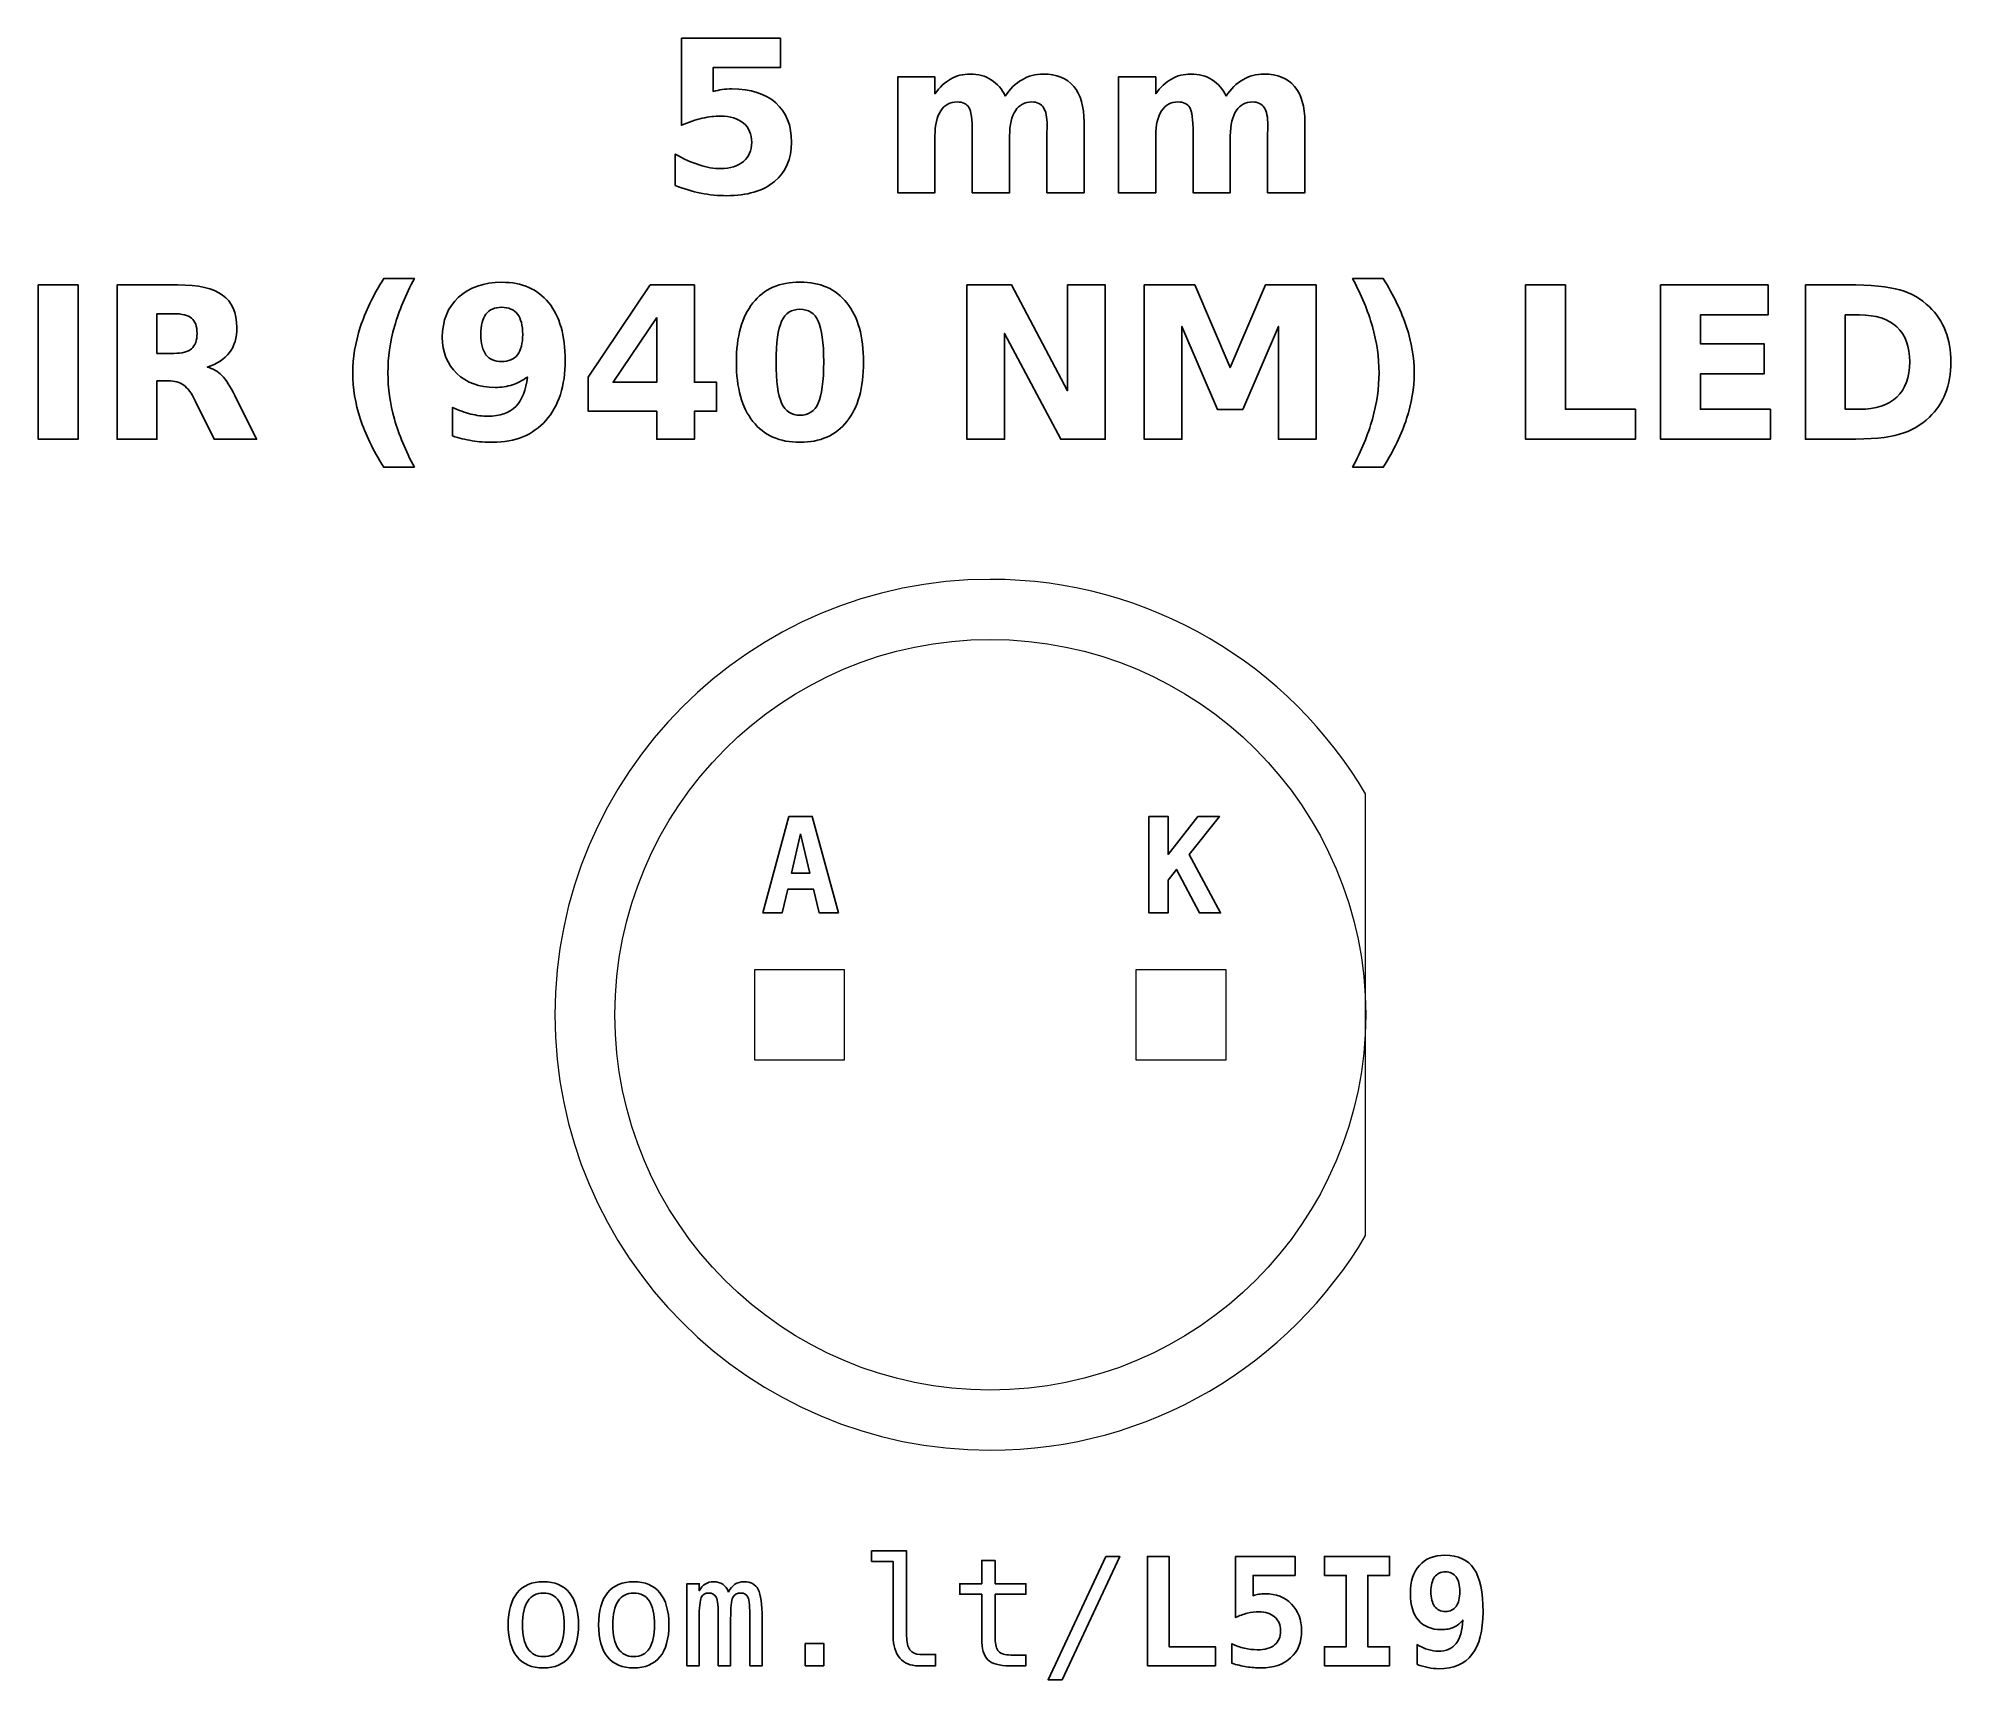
# Model space of a CAD drawing. Header units: centimetres. Extents: x -11.13 to -9.86, y -15.29 to -14.2.
import ezdxf

# ---------------------------------------------------------------- set-up
doc = ezdxf.new("R2010")
doc.units = ezdxf.units.CM
doc.header["$MEASUREMENT"] = 0
doc.layers.add('Layer 1', color=7, linetype='Continuous')

msp = doc.modelspace()

# ---------------------------------------------------------------- linework, layer by layer
at = {"layer": 'Layer 1', "color": 7, "lineweight": 20}
for points in [[(-10.657, -14.88), (-10.597, -14.88), (-10.597, -14.82), (-10.657, -14.82), (-10.657, -14.88)], [(-10.403, -14.88), (-10.343, -14.88), (-10.343, -14.82), (-10.403, -14.82), (-10.403, -14.88)]]:
    msp.add_lwpolyline(points, close=True, dxfattribs=at)
at = {"layer": 'Layer 1', "color": 250, "lineweight": 20}
msp.add_ellipse((-10.5, -14.85), major_axis=(0, 0.25), ratio=1, dxfattribs=at)
at = {"layer": 'Layer 1', "color": 250}
for points, knots in [([(-10.70573, -14.1996), (-10.70573, -14.1996), (-10.63979, -14.1996), (-10.63979, -14.1996), (-10.63979, -14.1996), (-10.63979, -14.1996), (-10.63979, -14.2191), (-10.63979, -14.2191), (-10.63979, -14.2191), (-10.63979, -14.2191), (-10.68459, -14.2191), (-10.68459, -14.2191), (-10.68459, -14.2191), (-10.68459, -14.2191), (-10.68459, -14.23502), (-10.68459, -14.23502), (-10.68459, -14.23502), (-10.68257, -14.23448), (-10.68054, -14.23406), (-10.6785, -14.23375), (-10.6785, -14.23375), (-10.67645, -14.23344), (-10.67431, -14.2333), (-10.67212, -14.2333), (-10.67212, -14.2333), (-10.65957, -14.2333), (-10.64981, -14.23643), (-10.64282, -14.24271), (-10.64282, -14.24271), (-10.63584, -14.24897), (-10.63236, -14.25771), (-10.63236, -14.26891), (-10.63236, -14.26891), (-10.63236, -14.28003), (-10.63617, -14.28874), (-10.64376, -14.29504), (-10.64376, -14.29504), (-10.65136, -14.30132), (-10.66192, -14.30447), (-10.67542, -14.30447), (-10.67542, -14.30447), (-10.68125, -14.30447), (-10.68704, -14.3039), (-10.69275, -14.30278), (-10.69275, -14.30278), (-10.69847, -14.30165), (-10.70416, -14.29995), (-10.7098, -14.29765), (-10.7098, -14.29765), (-10.7098, -14.29765), (-10.7098, -14.27676), (-10.7098, -14.27676), (-10.7098, -14.27676), (-10.7042, -14.27999), (-10.69889, -14.28239), (-10.69386, -14.28398), (-10.69386, -14.28398), (-10.68882, -14.28561), (-10.68407, -14.28641), (-10.67963, -14.28641), (-10.67963, -14.28641), (-10.67318, -14.28641), (-10.66813, -14.28483), (-10.66443, -14.28168), (-10.66443, -14.28168), (-10.66074, -14.27855), (-10.65888, -14.2743), (-10.65888, -14.26891), (-10.65888, -14.26891), (-10.65888, -14.2635), (-10.66074, -14.25924), (-10.66443, -14.25612), (-10.66443, -14.25612), (-10.66813, -14.25299), (-10.67318, -14.25144), (-10.67963, -14.25144), (-10.67963, -14.25144), (-10.68344, -14.25144), (-10.68751, -14.25193), (-10.69181, -14.25292), (-10.69181, -14.25292), (-10.69614, -14.2539), (-10.70077, -14.25543), (-10.70573, -14.2575), (-10.70573, -14.2575), (-10.70573, -14.2575), (-10.70573, -14.1996), (-10.70573, -14.1996)], [0, 0, 0, 0, 0.0454545, 0.0454545, 0.0454545, 0.0454545, 0.0909091, 0.0909091, 0.0909091, 0.0909091, 0.1363636, 0.1363636, 0.1363636, 0.1363636, 0.1818182, 0.1818182, 0.1818182, 0.1818182, 0.2272727, 0.2272727, 0.2272727, 0.2272727, 0.2727273, 0.2727273, 0.2727273, 0.2727273, 0.3181818, 0.3181818, 0.3181818, 0.3181818, 0.3636364, 0.3636364, 0.3636364, 0.3636364, 0.4090909, 0.4090909, 0.4090909, 0.4090909, 0.4545455, 0.4545455, 0.4545455, 0.4545455, 0.5, 0.5, 0.5, 0.5, 0.5454545, 0.5454545, 0.5454545, 0.5454545, 0.5909091, 0.5909091, 0.5909091, 0.5909091, 0.6363636, 0.6363636, 0.6363636, 0.6363636, 0.6818182, 0.6818182, 0.6818182, 0.6818182, 0.7272727, 0.7272727, 0.7272727, 0.7272727, 0.7727273, 0.7727273, 0.7727273, 0.7727273, 0.8181818, 0.8181818, 0.8181818, 0.8181818, 0.8636364, 0.8636364, 0.8636364, 0.8636364, 0.9090909, 0.9090909, 0.9090909, 0.9090909, 0.9545455, 0.9545455, 0.9545455, 0.9545455, 1, 1, 1, 1]), ([(-10.49, -14.23812), (-10.48687, -14.23335), (-10.48318, -14.2297), (-10.47887, -14.22721), (-10.47887, -14.22721), (-10.47457, -14.22469), (-10.46987, -14.22345), (-10.46472, -14.22345), (-10.46472, -14.22345), (-10.45585, -14.22345), (-10.4491, -14.22618), (-10.44447, -14.23166), (-10.44447, -14.23166), (-10.43983, -14.23711), (-10.4375, -14.24506), (-10.4375, -14.25548), (-10.4375, -14.25548), (-10.4375, -14.25548), (-10.4375, -14.30247), (-10.4375, -14.30247), (-10.4375, -14.30247), (-10.4375, -14.30247), (-10.46232, -14.30247), (-10.46232, -14.30247), (-10.46232, -14.30247), (-10.46232, -14.30247), (-10.46232, -14.26223), (-10.46232, -14.26223), (-10.46232, -14.26223), (-10.46227, -14.26164), (-10.46225, -14.26103), (-10.46222, -14.26037), (-10.46222, -14.26037), (-10.4622, -14.25974), (-10.46218, -14.25882), (-10.46218, -14.25762), (-10.46218, -14.25762), (-10.46218, -14.25216), (-10.46297, -14.24819), (-10.4646, -14.24574), (-10.4646, -14.24574), (-10.4662, -14.24327), (-10.46878, -14.24205), (-10.47236, -14.24205), (-10.47236, -14.24205), (-10.47706, -14.24205), (-10.48066, -14.24398), (-10.48322, -14.24784), (-10.48322, -14.24784), (-10.48576, -14.25169), (-10.48708, -14.25727), (-10.48718, -14.26458), (-10.48718, -14.26458), (-10.48718, -14.26458), (-10.48718, -14.30247), (-10.48718, -14.30247), (-10.48718, -14.30247), (-10.48718, -14.30247), (-10.51199, -14.30247), (-10.51199, -14.30247), (-10.51199, -14.30247), (-10.51199, -14.30247), (-10.51199, -14.26223), (-10.51199, -14.26223), (-10.51199, -14.26223), (-10.51199, -14.25369), (-10.51272, -14.24819), (-10.5142, -14.24574), (-10.5142, -14.24574), (-10.51566, -14.24327), (-10.51827, -14.24205), (-10.52203, -14.24205), (-10.52203, -14.24205), (-10.52678, -14.24205), (-10.53043, -14.244), (-10.53299, -14.24788), (-10.53299, -14.24788), (-10.53555, -14.25176), (-10.53685, -14.25729), (-10.53685, -14.26451), (-10.53685, -14.26451), (-10.53685, -14.26451), (-10.53685, -14.30247), (-10.53685, -14.30247), (-10.53685, -14.30247), (-10.53685, -14.30247), (-10.56166, -14.30247), (-10.56166, -14.30247), (-10.56166, -14.30247), (-10.56166, -14.30247), (-10.56166, -14.22531), (-10.56166, -14.22531), (-10.56166, -14.22531), (-10.56166, -14.22531), (-10.53685, -14.22531), (-10.53685, -14.22531), (-10.53685, -14.22531), (-10.53685, -14.22531), (-10.53685, -14.23662), (-10.53685, -14.23662), (-10.53685, -14.23662), (-10.53381, -14.23224), (-10.53033, -14.22898), (-10.5264, -14.22676), (-10.5264, -14.22676), (-10.52248, -14.22455), (-10.51815, -14.22345), (-10.51342, -14.22345), (-10.51342, -14.22345), (-10.50811, -14.22345), (-10.50338, -14.22474), (-10.49931, -14.22731), (-10.49931, -14.22731), (-10.49522, -14.22989), (-10.49211, -14.23349), (-10.49, -14.23812)], [0, 0, 0, 0, 0.0344828, 0.0344828, 0.0344828, 0.0344828, 0.0689655, 0.0689655, 0.0689655, 0.0689655, 0.1034483, 0.1034483, 0.1034483, 0.1034483, 0.137931, 0.137931, 0.137931, 0.137931, 0.1724138, 0.1724138, 0.1724138, 0.1724138, 0.2068966, 0.2068966, 0.2068966, 0.2068966, 0.2413793, 0.2413793, 0.2413793, 0.2413793, 0.2758621, 0.2758621, 0.2758621, 0.2758621, 0.3103448, 0.3103448, 0.3103448, 0.3103448, 0.3448276, 0.3448276, 0.3448276, 0.3448276, 0.3793103, 0.3793103, 0.3793103, 0.3793103, 0.4137931, 0.4137931, 0.4137931, 0.4137931, 0.4482759, 0.4482759, 0.4482759, 0.4482759, 0.4827586, 0.4827586, 0.4827586, 0.4827586, 0.5172414, 0.5172414, 0.5172414, 0.5172414, 0.5517241, 0.5517241, 0.5517241, 0.5517241, 0.5862069, 0.5862069, 0.5862069, 0.5862069, 0.6206897, 0.6206897, 0.6206897, 0.6206897, 0.6551724, 0.6551724, 0.6551724, 0.6551724, 0.6896552, 0.6896552, 0.6896552, 0.6896552, 0.7241379, 0.7241379, 0.7241379, 0.7241379, 0.7586207, 0.7586207, 0.7586207, 0.7586207, 0.7931034, 0.7931034, 0.7931034, 0.7931034, 0.8275862, 0.8275862, 0.8275862, 0.8275862, 0.862069, 0.862069, 0.862069, 0.862069, 0.8965517, 0.8965517, 0.8965517, 0.8965517, 0.9310345, 0.9310345, 0.9310345, 0.9310345, 0.9655172, 0.9655172, 0.9655172, 0.9655172, 1, 1, 1, 1]), ([(-10.34296, -14.23812), (-10.33983, -14.23335), (-10.33614, -14.2297), (-10.33183, -14.22721), (-10.33183, -14.22721), (-10.32753, -14.22469), (-10.32283, -14.22345), (-10.31768, -14.22345), (-10.31768, -14.22345), (-10.30881, -14.22345), (-10.30206, -14.22618), (-10.29743, -14.23166), (-10.29743, -14.23166), (-10.29279, -14.23711), (-10.29046, -14.24506), (-10.29046, -14.25548), (-10.29046, -14.25548), (-10.29046, -14.25548), (-10.29046, -14.30247), (-10.29046, -14.30247), (-10.29046, -14.30247), (-10.29046, -14.30247), (-10.31528, -14.30247), (-10.31528, -14.30247), (-10.31528, -14.30247), (-10.31528, -14.30247), (-10.31528, -14.26223), (-10.31528, -14.26223), (-10.31528, -14.26223), (-10.31523, -14.26164), (-10.31521, -14.26103), (-10.31518, -14.26037), (-10.31518, -14.26037), (-10.31516, -14.25974), (-10.31514, -14.25882), (-10.31514, -14.25762), (-10.31514, -14.25762), (-10.31514, -14.25216), (-10.31593, -14.24819), (-10.31756, -14.24574), (-10.31756, -14.24574), (-10.31916, -14.24327), (-10.32174, -14.24205), (-10.32532, -14.24205), (-10.32532, -14.24205), (-10.33002, -14.24205), (-10.33362, -14.24398), (-10.33618, -14.24784), (-10.33618, -14.24784), (-10.33872, -14.25169), (-10.34004, -14.25727), (-10.34014, -14.26458), (-10.34014, -14.26458), (-10.34014, -14.26458), (-10.34014, -14.30247), (-10.34014, -14.30247), (-10.34014, -14.30247), (-10.34014, -14.30247), (-10.36495, -14.30247), (-10.36495, -14.30247), (-10.36495, -14.30247), (-10.36495, -14.30247), (-10.36495, -14.26223), (-10.36495, -14.26223), (-10.36495, -14.26223), (-10.36495, -14.25369), (-10.36568, -14.24819), (-10.36716, -14.24574), (-10.36716, -14.24574), (-10.36862, -14.24327), (-10.37123, -14.24205), (-10.37499, -14.24205), (-10.37499, -14.24205), (-10.37974, -14.24205), (-10.38339, -14.244), (-10.38595, -14.24788), (-10.38595, -14.24788), (-10.38851, -14.25176), (-10.38981, -14.25729), (-10.38981, -14.26451), (-10.38981, -14.26451), (-10.38981, -14.26451), (-10.38981, -14.30247), (-10.38981, -14.30247), (-10.38981, -14.30247), (-10.38981, -14.30247), (-10.41462, -14.30247), (-10.41462, -14.30247), (-10.41462, -14.30247), (-10.41462, -14.30247), (-10.41462, -14.22531), (-10.41462, -14.22531), (-10.41462, -14.22531), (-10.41462, -14.22531), (-10.38981, -14.22531), (-10.38981, -14.22531), (-10.38981, -14.22531), (-10.38981, -14.22531), (-10.38981, -14.23662), (-10.38981, -14.23662), (-10.38981, -14.23662), (-10.38677, -14.23224), (-10.38329, -14.22898), (-10.37936, -14.22676), (-10.37936, -14.22676), (-10.37544, -14.22455), (-10.37111, -14.22345), (-10.36638, -14.22345), (-10.36638, -14.22345), (-10.36107, -14.22345), (-10.35634, -14.22474), (-10.35227, -14.22731), (-10.35227, -14.22731), (-10.34818, -14.22989), (-10.34507, -14.23349), (-10.34296, -14.23812)], [0, 0, 0, 0, 0.0344828, 0.0344828, 0.0344828, 0.0344828, 0.0689655, 0.0689655, 0.0689655, 0.0689655, 0.1034483, 0.1034483, 0.1034483, 0.1034483, 0.137931, 0.137931, 0.137931, 0.137931, 0.1724138, 0.1724138, 0.1724138, 0.1724138, 0.2068966, 0.2068966, 0.2068966, 0.2068966, 0.2413793, 0.2413793, 0.2413793, 0.2413793, 0.2758621, 0.2758621, 0.2758621, 0.2758621, 0.3103448, 0.3103448, 0.3103448, 0.3103448, 0.3448276, 0.3448276, 0.3448276, 0.3448276, 0.3793103, 0.3793103, 0.3793103, 0.3793103, 0.4137931, 0.4137931, 0.4137931, 0.4137931, 0.4482759, 0.4482759, 0.4482759, 0.4482759, 0.4827586, 0.4827586, 0.4827586, 0.4827586, 0.5172414, 0.5172414, 0.5172414, 0.5172414, 0.5517241, 0.5517241, 0.5517241, 0.5517241, 0.5862069, 0.5862069, 0.5862069, 0.5862069, 0.6206897, 0.6206897, 0.6206897, 0.6206897, 0.6551724, 0.6551724, 0.6551724, 0.6551724, 0.6896552, 0.6896552, 0.6896552, 0.6896552, 0.7241379, 0.7241379, 0.7241379, 0.7241379, 0.7586207, 0.7586207, 0.7586207, 0.7586207, 0.7931034, 0.7931034, 0.7931034, 0.7931034, 0.8275862, 0.8275862, 0.8275862, 0.8275862, 0.862069, 0.862069, 0.862069, 0.862069, 0.8965517, 0.8965517, 0.8965517, 0.8965517, 0.9310345, 0.9310345, 0.9310345, 0.9310345, 0.9655172, 0.9655172, 0.9655172, 0.9655172, 1, 1, 1, 1]), ([(-11.13405, -14.36385), (-11.13405, -14.36385), (-11.10752, -14.36385), (-11.10752, -14.36385), (-11.10752, -14.36385), (-11.10752, -14.36385), (-11.10752, -14.46672), (-11.10752, -14.46672), (-11.10752, -14.46672), (-11.10752, -14.46672), (-11.13405, -14.46672), (-11.13405, -14.46672), (-11.13405, -14.46672), (-11.13405, -14.46672), (-11.13405, -14.36385), (-11.13405, -14.36385)], [0, 0, 0, 0, 0.25, 0.25, 0.25, 0.25, 0.5, 0.5, 0.5, 0.5, 0.75, 0.75, 0.75, 0.75, 1, 1, 1, 1]), ([(-11.05503, -14.4278), (-11.05503, -14.4278), (-11.05503, -14.46672), (-11.05503, -14.46672), (-11.05503, -14.46672), (-11.05503, -14.46672), (-11.08156, -14.46672), (-11.08156, -14.46672), (-11.08156, -14.46672), (-11.08156, -14.46672), (-11.08156, -14.36385), (-11.08156, -14.36385), (-11.08156, -14.36385), (-11.08156, -14.36385), (-11.04104, -14.36385), (-11.04104, -14.36385), (-11.04104, -14.36385), (-11.02749, -14.36385), (-11.01754, -14.36613), (-11.01124, -14.37067), (-11.01124, -14.37067), (-11.00492, -14.37521), (-11.00176, -14.38241), (-11.00176, -14.39224), (-11.00176, -14.39224), (-11.00176, -14.39903), (-11.00341, -14.40463), (-11.00668, -14.40898), (-11.00668, -14.40898), (-11.00997, -14.41336), (-11.01493, -14.41658), (-11.02154, -14.41863), (-11.02154, -14.41863), (-11.01792, -14.41947), (-11.01465, -14.42133), (-11.01178, -14.42425), (-11.01178, -14.42425), (-11.00891, -14.42716), (-11.00602, -14.43158), (-11.00308, -14.43751), (-11.00308, -14.43751), (-11.00308, -14.43751), (-10.98866, -14.46672), (-10.98866, -14.46672), (-10.98866, -14.46672), (-10.98866, -14.46672), (-11.01693, -14.46672), (-11.01693, -14.46672), (-11.01693, -14.46672), (-11.01693, -14.46672), (-11.02947, -14.44116), (-11.02947, -14.44116), (-11.02947, -14.44116), (-11.03198, -14.43603), (-11.03455, -14.4325), (-11.03716, -14.43062), (-11.03716, -14.43062), (-11.03975, -14.42874), (-11.0432, -14.4278), (-11.04753, -14.4278), (-11.04753, -14.4278), (-11.04753, -14.4278), (-11.05503, -14.4278), (-11.05503, -14.4278)], [0, 0, 0, 0, 0.0625, 0.0625, 0.0625, 0.0625, 0.125, 0.125, 0.125, 0.125, 0.1875, 0.1875, 0.1875, 0.1875, 0.25, 0.25, 0.25, 0.25, 0.3125, 0.3125, 0.3125, 0.3125, 0.375, 0.375, 0.375, 0.375, 0.4375, 0.4375, 0.4375, 0.4375, 0.5, 0.5, 0.5, 0.5, 0.5625, 0.5625, 0.5625, 0.5625, 0.625, 0.625, 0.625, 0.625, 0.6875, 0.6875, 0.6875, 0.6875, 0.75, 0.75, 0.75, 0.75, 0.8125, 0.8125, 0.8125, 0.8125, 0.875, 0.875, 0.875, 0.875, 0.9375, 0.9375, 0.9375, 0.9375, 1, 1, 1, 1]), ([(-10.88354, -14.48532), (-10.88354, -14.48532), (-10.904, -14.48532), (-10.904, -14.48532), (-10.904, -14.48532), (-10.91103, -14.47399), (-10.91623, -14.46319), (-10.91957, -14.45296), (-10.91957, -14.45296), (-10.92293, -14.44275), (-10.9246, -14.43262), (-10.9246, -14.42255), (-10.9246, -14.42255), (-10.9246, -14.41249), (-10.92291, -14.4023), (-10.91955, -14.392), (-10.91955, -14.392), (-10.91616, -14.38168), (-10.91099, -14.37091), (-10.904, -14.35964), (-10.904, -14.35964), (-10.904, -14.35964), (-10.88354, -14.35964), (-10.88354, -14.35964), (-10.88354, -14.35964), (-10.88942, -14.37053), (-10.89382, -14.38118), (-10.89676, -14.39158), (-10.89676, -14.39158), (-10.8997, -14.40197), (-10.90118, -14.41225), (-10.90118, -14.42241), (-10.90118, -14.42241), (-10.90118, -14.43257), (-10.89972, -14.44285), (-10.89681, -14.45329), (-10.89681, -14.45329), (-10.89389, -14.46371), (-10.88947, -14.47439), (-10.88354, -14.48532)], [0, 0, 0, 0, 0.1, 0.1, 0.1, 0.1, 0.2, 0.2, 0.2, 0.2, 0.3, 0.3, 0.3, 0.3, 0.4, 0.4, 0.4, 0.4, 0.5, 0.5, 0.5, 0.5, 0.6, 0.6, 0.6, 0.6, 0.7, 0.7, 0.7, 0.7, 0.8, 0.8, 0.8, 0.8, 0.9, 0.9, 0.9, 0.9, 1, 1, 1, 1]), ([(-10.85812, -14.46446), (-10.85812, -14.46446), (-10.85812, -14.44544), (-10.85812, -14.44544), (-10.85812, -14.44544), (-10.85388, -14.44741), (-10.84984, -14.44889), (-10.84598, -14.44988), (-10.84598, -14.44988), (-10.84212, -14.45087), (-10.83831, -14.45136), (-10.83455, -14.45136), (-10.83455, -14.45136), (-10.82665, -14.45136), (-10.82051, -14.44918), (-10.81609, -14.44478), (-10.81609, -14.44478), (-10.81169, -14.4404), (-10.80908, -14.43389), (-10.8083, -14.42526), (-10.8083, -14.42526), (-10.81143, -14.42756), (-10.81475, -14.42928), (-10.8183, -14.43043), (-10.8183, -14.43043), (-10.82183, -14.43158), (-10.82566, -14.43215), (-10.8298, -14.43215), (-10.8298, -14.43215), (-10.84031, -14.43215), (-10.8488, -14.42909), (-10.85525, -14.42295), (-10.85525, -14.42295), (-10.86171, -14.41681), (-10.86494, -14.40875), (-10.86494, -14.39873), (-10.86494, -14.39873), (-10.86494, -14.38765), (-10.86134, -14.37878), (-10.85416, -14.37213), (-10.85416, -14.37213), (-10.84697, -14.36547), (-10.83733, -14.36213), (-10.82526, -14.36213), (-10.82526, -14.36213), (-10.81183, -14.36213), (-10.80146, -14.36665), (-10.79412, -14.3757), (-10.79412, -14.3757), (-10.78676, -14.38476), (-10.78309, -14.39755), (-10.78309, -14.41409), (-10.78309, -14.41409), (-10.78309, -14.43107), (-10.7874, -14.44442), (-10.79598, -14.45414), (-10.79598, -14.45414), (-10.80456, -14.46385), (-10.81635, -14.46872), (-10.8313, -14.46872), (-10.8313, -14.46872), (-10.83615, -14.46872), (-10.84076, -14.46837), (-10.84516, -14.46766), (-10.84516, -14.46766), (-10.84958, -14.46696), (-10.85388, -14.46587), (-10.85812, -14.46446)], [0, 0, 0, 0, 0.0588235, 0.0588235, 0.0588235, 0.0588235, 0.1176471, 0.1176471, 0.1176471, 0.1176471, 0.1764706, 0.1764706, 0.1764706, 0.1764706, 0.2352941, 0.2352941, 0.2352941, 0.2352941, 0.2941176, 0.2941176, 0.2941176, 0.2941176, 0.3529412, 0.3529412, 0.3529412, 0.3529412, 0.4117647, 0.4117647, 0.4117647, 0.4117647, 0.4705882, 0.4705882, 0.4705882, 0.4705882, 0.5294118, 0.5294118, 0.5294118, 0.5294118, 0.5882353, 0.5882353, 0.5882353, 0.5882353, 0.6470588, 0.6470588, 0.6470588, 0.6470588, 0.7058824, 0.7058824, 0.7058824, 0.7058824, 0.7647059, 0.7647059, 0.7647059, 0.7647059, 0.8235294, 0.8235294, 0.8235294, 0.8235294, 0.8823529, 0.8823529, 0.8823529, 0.8823529, 0.9411765, 0.9411765, 0.9411765, 0.9411765, 1, 1, 1, 1]), ([(-10.72651, -14.36385), (-10.72651, -14.36385), (-10.69701, -14.36385), (-10.69701, -14.36385), (-10.69701, -14.36385), (-10.69701, -14.36385), (-10.69701, -14.42876), (-10.69701, -14.42876), (-10.69701, -14.42876), (-10.69701, -14.42876), (-10.68234, -14.42876), (-10.68234, -14.42876), (-10.68234, -14.42876), (-10.68234, -14.42876), (-10.68234, -14.44798), (-10.68234, -14.44798), (-10.68234, -14.44798), (-10.68234, -14.44798), (-10.69701, -14.44798), (-10.69701, -14.44798), (-10.69701, -14.44798), (-10.69701, -14.44798), (-10.69701, -14.46672), (-10.69701, -14.46672), (-10.69701, -14.46672), (-10.69701, -14.46672), (-10.72208, -14.46672), (-10.72208, -14.46672), (-10.72208, -14.46672), (-10.72208, -14.46672), (-10.72208, -14.44798), (-10.72208, -14.44798), (-10.72208, -14.44798), (-10.72208, -14.44798), (-10.76771, -14.44798), (-10.76771, -14.44798), (-10.76771, -14.44798), (-10.76771, -14.44798), (-10.76771, -14.42523), (-10.76771, -14.42523), (-10.76771, -14.42523), (-10.76771, -14.42523), (-10.72651, -14.36385), (-10.72651, -14.36385)], [0, 0, 0, 0, 0.0909091, 0.0909091, 0.0909091, 0.0909091, 0.1818182, 0.1818182, 0.1818182, 0.1818182, 0.2727273, 0.2727273, 0.2727273, 0.2727273, 0.3636364, 0.3636364, 0.3636364, 0.3636364, 0.4545455, 0.4545455, 0.4545455, 0.4545455, 0.5454545, 0.5454545, 0.5454545, 0.5454545, 0.6363636, 0.6363636, 0.6363636, 0.6363636, 0.7272727, 0.7272727, 0.7272727, 0.7272727, 0.8181818, 0.8181818, 0.8181818, 0.8181818, 0.9090909, 0.9090909, 0.9090909, 0.9090909, 1, 1, 1, 1]), ([(-10.58443, -14.41538), (-10.58443, -14.43243), (-10.5881, -14.44558), (-10.59546, -14.45484), (-10.59546, -14.45484), (-10.6028, -14.46409), (-10.61324, -14.46872), (-10.62674, -14.46872), (-10.62674, -14.46872), (-10.64029, -14.46872), (-10.65075, -14.46409), (-10.65809, -14.45484), (-10.65809, -14.45484), (-10.66545, -14.44558), (-10.66912, -14.43243), (-10.66912, -14.41538), (-10.66912, -14.41538), (-10.66912, -14.39831), (-10.66545, -14.38513), (-10.65809, -14.37587), (-10.65809, -14.37587), (-10.65075, -14.36663), (-10.64029, -14.36199), (-10.62674, -14.36199), (-10.62674, -14.36199), (-10.61324, -14.36199), (-10.6028, -14.36663), (-10.59546, -14.37587), (-10.59546, -14.37587), (-10.5881, -14.38513), (-10.58443, -14.39831), (-10.58443, -14.41538)], [0, 0, 0, 0, 0.125, 0.125, 0.125, 0.125, 0.25, 0.25, 0.25, 0.25, 0.375, 0.375, 0.375, 0.375, 0.5, 0.5, 0.5, 0.5, 0.625, 0.625, 0.625, 0.625, 0.75, 0.75, 0.75, 0.75, 0.875, 0.875, 0.875, 0.875, 1, 1, 1, 1]), ([(-10.51559, -14.36385), (-10.51559, -14.36385), (-10.48596, -14.36385), (-10.48596, -14.36385), (-10.48596, -14.36385), (-10.48596, -14.36385), (-10.44854, -14.43441), (-10.44854, -14.43441), (-10.44854, -14.43441), (-10.44854, -14.43441), (-10.44854, -14.36385), (-10.44854, -14.36385), (-10.44854, -14.36385), (-10.44854, -14.36385), (-10.4234, -14.36385), (-10.4234, -14.36385), (-10.4234, -14.36385), (-10.4234, -14.36385), (-10.4234, -14.46672), (-10.4234, -14.46672), (-10.4234, -14.46672), (-10.4234, -14.46672), (-10.45303, -14.46672), (-10.45303, -14.46672), (-10.45303, -14.46672), (-10.45303, -14.46672), (-10.49045, -14.39616), (-10.49045, -14.39616), (-10.49045, -14.39616), (-10.49045, -14.39616), (-10.49045, -14.46672), (-10.49045, -14.46672), (-10.49045, -14.46672), (-10.49045, -14.46672), (-10.51559, -14.46672), (-10.51559, -14.46672), (-10.51559, -14.46672), (-10.51559, -14.46672), (-10.51559, -14.36385), (-10.51559, -14.36385)], [0, 0, 0, 0, 0.1, 0.1, 0.1, 0.1, 0.2, 0.2, 0.2, 0.2, 0.3, 0.3, 0.3, 0.3, 0.4, 0.4, 0.4, 0.4, 0.5, 0.5, 0.5, 0.5, 0.6, 0.6, 0.6, 0.6, 0.7, 0.7, 0.7, 0.7, 0.8, 0.8, 0.8, 0.8, 0.9, 0.9, 0.9, 0.9, 1, 1, 1, 1]), ([(-10.3975, -14.36385), (-10.3975, -14.36385), (-10.36375, -14.36385), (-10.36375, -14.36385), (-10.36375, -14.36385), (-10.36375, -14.36385), (-10.3403, -14.41891), (-10.3403, -14.41891), (-10.3403, -14.41891), (-10.3403, -14.41891), (-10.31674, -14.36385), (-10.31674, -14.36385), (-10.31674, -14.36385), (-10.31674, -14.36385), (-10.28306, -14.36385), (-10.28306, -14.36385), (-10.28306, -14.36385), (-10.28306, -14.36385), (-10.28306, -14.46672), (-10.28306, -14.46672), (-10.28306, -14.46672), (-10.28306, -14.46672), (-10.30813, -14.46672), (-10.30813, -14.46672), (-10.30813, -14.46672), (-10.30813, -14.46672), (-10.30813, -14.39148), (-10.30813, -14.39148), (-10.30813, -14.39148), (-10.30813, -14.39148), (-10.33184, -14.44694), (-10.33184, -14.44694), (-10.33184, -14.44694), (-10.33184, -14.44694), (-10.34865, -14.44694), (-10.34865, -14.44694), (-10.34865, -14.44694), (-10.34865, -14.44694), (-10.37236, -14.39148), (-10.37236, -14.39148), (-10.37236, -14.39148), (-10.37236, -14.39148), (-10.37236, -14.46672), (-10.37236, -14.46672), (-10.37236, -14.46672), (-10.37236, -14.46672), (-10.3975, -14.46672), (-10.3975, -14.46672), (-10.3975, -14.46672), (-10.3975, -14.46672), (-10.3975, -14.36385), (-10.3975, -14.36385)], [0, 0, 0, 0, 0.0769231, 0.0769231, 0.0769231, 0.0769231, 0.1538462, 0.1538462, 0.1538462, 0.1538462, 0.2307692, 0.2307692, 0.2307692, 0.2307692, 0.3076923, 0.3076923, 0.3076923, 0.3076923, 0.3846154, 0.3846154, 0.3846154, 0.3846154, 0.4615385, 0.4615385, 0.4615385, 0.4615385, 0.5384615, 0.5384615, 0.5384615, 0.5384615, 0.6153846, 0.6153846, 0.6153846, 0.6153846, 0.6923077, 0.6923077, 0.6923077, 0.6923077, 0.7692308, 0.7692308, 0.7692308, 0.7692308, 0.8461538, 0.8461538, 0.8461538, 0.8461538, 0.9230769, 0.9230769, 0.9230769, 0.9230769, 1, 1, 1, 1]), ([(-10.25874, -14.48532), (-10.25286, -14.47439), (-10.24844, -14.46371), (-10.2455, -14.45329), (-10.2455, -14.45329), (-10.24256, -14.44285), (-10.2411, -14.43257), (-10.2411, -14.42241), (-10.2411, -14.42241), (-10.2411, -14.41225), (-10.24256, -14.40197), (-10.2455, -14.39158), (-10.2455, -14.39158), (-10.24844, -14.38118), (-10.25286, -14.37053), (-10.25874, -14.35964), (-10.25874, -14.35964), (-10.25874, -14.35964), (-10.23828, -14.35964), (-10.23828, -14.35964), (-10.23828, -14.35964), (-10.2313, -14.37091), (-10.22612, -14.38168), (-10.22273, -14.392), (-10.22273, -14.392), (-10.21937, -14.4023), (-10.21768, -14.41249), (-10.21768, -14.42255), (-10.21768, -14.42255), (-10.21768, -14.43262), (-10.21935, -14.44275), (-10.22271, -14.45296), (-10.22271, -14.45296), (-10.22605, -14.46319), (-10.23125, -14.47399), (-10.23828, -14.48532), (-10.23828, -14.48532), (-10.23828, -14.48532), (-10.25874, -14.48532), (-10.25874, -14.48532)], [0, 0, 0, 0, 0.1, 0.1, 0.1, 0.1, 0.2, 0.2, 0.2, 0.2, 0.3, 0.3, 0.3, 0.3, 0.4, 0.4, 0.4, 0.4, 0.5, 0.5, 0.5, 0.5, 0.6, 0.6, 0.6, 0.6, 0.7, 0.7, 0.7, 0.7, 0.8, 0.8, 0.8, 0.8, 0.9, 0.9, 0.9, 0.9, 1, 1, 1, 1]), ([(-10.14345, -14.36385), (-10.14345, -14.36385), (-10.11692, -14.36385), (-10.11692, -14.36385), (-10.11692, -14.36385), (-10.11692, -14.36385), (-10.11692, -14.44666), (-10.11692, -14.44666), (-10.11692, -14.44666), (-10.11692, -14.44666), (-10.07036, -14.44666), (-10.07036, -14.44666), (-10.07036, -14.44666), (-10.07036, -14.44666), (-10.07036, -14.46672), (-10.07036, -14.46672), (-10.07036, -14.46672), (-10.07036, -14.46672), (-10.14345, -14.46672), (-10.14345, -14.46672), (-10.14345, -14.46672), (-10.14345, -14.46672), (-10.14345, -14.36385), (-10.14345, -14.36385)], [0, 0, 0, 0, 0.1666667, 0.1666667, 0.1666667, 0.1666667, 0.3333333, 0.3333333, 0.3333333, 0.3333333, 0.5, 0.5, 0.5, 0.5, 0.6666667, 0.6666667, 0.6666667, 0.6666667, 0.8333333, 0.8333333, 0.8333333, 0.8333333, 1, 1, 1, 1]), ([(-10.05354, -14.36385), (-10.05354, -14.36385), (-9.98195, -14.36385), (-9.98195, -14.36385), (-9.98195, -14.36385), (-9.98195, -14.36385), (-9.98195, -14.38391), (-9.98195, -14.38391), (-9.98195, -14.38391), (-9.98195, -14.38391), (-10.02701, -14.38391), (-10.02701, -14.38391), (-10.02701, -14.38391), (-10.02701, -14.38391), (-10.02701, -14.40306), (-10.02701, -14.40306), (-10.02701, -14.40306), (-10.02701, -14.40306), (-9.98466, -14.40306), (-9.98466, -14.40306), (-9.98466, -14.40306), (-9.98466, -14.40306), (-9.98466, -14.42312), (-9.98466, -14.42312), (-9.98466, -14.42312), (-9.98466, -14.42312), (-10.02701, -14.42312), (-10.02701, -14.42312), (-10.02701, -14.42312), (-10.02701, -14.42312), (-10.02701, -14.44666), (-10.02701, -14.44666), (-10.02701, -14.44666), (-10.02701, -14.44666), (-9.98045, -14.44666), (-9.98045, -14.44666), (-9.98045, -14.44666), (-9.98045, -14.44666), (-9.98045, -14.46672), (-9.98045, -14.46672), (-9.98045, -14.46672), (-9.98045, -14.46672), (-10.05354, -14.46672), (-10.05354, -14.46672), (-10.05354, -14.46672), (-10.05354, -14.46672), (-10.05354, -14.36385), (-10.05354, -14.36385)], [0, 0, 0, 0, 0.0833333, 0.0833333, 0.0833333, 0.0833333, 0.1666667, 0.1666667, 0.1666667, 0.1666667, 0.25, 0.25, 0.25, 0.25, 0.3333333, 0.3333333, 0.3333333, 0.3333333, 0.4166667, 0.4166667, 0.4166667, 0.4166667, 0.5, 0.5, 0.5, 0.5, 0.5833333, 0.5833333, 0.5833333, 0.5833333, 0.6666667, 0.6666667, 0.6666667, 0.6666667, 0.75, 0.75, 0.75, 0.75, 0.8333333, 0.8333333, 0.8333333, 0.8333333, 0.9166667, 0.9166667, 0.9166667, 0.9166667, 1, 1, 1, 1]), ([(-9.95714, -14.36385), (-9.95714, -14.36385), (-9.92915, -14.36385), (-9.92915, -14.36385), (-9.92915, -14.36385), (-9.91354, -14.36385), (-9.90192, -14.36496), (-9.89428, -14.36719), (-9.89428, -14.36719), (-9.88663, -14.36942), (-9.88007, -14.37319), (-9.87459, -14.37853), (-9.87459, -14.37853), (-9.86977, -14.38316), (-9.8662, -14.38852), (-9.86384, -14.39459), (-9.86384, -14.39459), (-9.86152, -14.40063), (-9.86034, -14.4075), (-9.86034, -14.41519), (-9.86034, -14.41519), (-9.86034, -14.42295), (-9.86152, -14.42987), (-9.86384, -14.43596), (-9.86384, -14.43596), (-9.8662, -14.44205), (-9.86977, -14.44741), (-9.87459, -14.45204), (-9.87459, -14.45204), (-9.88012, -14.45738), (-9.88673, -14.46115), (-9.89444, -14.46338), (-9.89444, -14.46338), (-9.90216, -14.46561), (-9.91373, -14.46672), (-9.92915, -14.46672), (-9.92915, -14.46672), (-9.92915, -14.46672), (-9.95714, -14.46672), (-9.95714, -14.46672), (-9.95714, -14.46672), (-9.95714, -14.46672), (-9.95714, -14.36385), (-9.95714, -14.36385)], [0, 0, 0, 0, 0.0909091, 0.0909091, 0.0909091, 0.0909091, 0.1818182, 0.1818182, 0.1818182, 0.1818182, 0.2727273, 0.2727273, 0.2727273, 0.2727273, 0.3636364, 0.3636364, 0.3636364, 0.3636364, 0.4545455, 0.4545455, 0.4545455, 0.4545455, 0.5454545, 0.5454545, 0.5454545, 0.5454545, 0.6363636, 0.6363636, 0.6363636, 0.6363636, 0.7272727, 0.7272727, 0.7272727, 0.7272727, 0.8181818, 0.8181818, 0.8181818, 0.8181818, 0.9090909, 0.9090909, 0.9090909, 0.9090909, 1, 1, 1, 1]), ([(-10.82538, -14.41493), (-10.82074, -14.41493), (-10.81726, -14.41343), (-10.81491, -14.41042), (-10.81491, -14.41042), (-10.81258, -14.40741), (-10.81141, -14.40289), (-10.81141, -14.39687), (-10.81141, -14.39687), (-10.81141, -14.3909), (-10.81258, -14.38638), (-10.81491, -14.38335), (-10.81491, -14.38335), (-10.81726, -14.38031), (-10.82074, -14.37881), (-10.82538, -14.37881), (-10.82538, -14.37881), (-10.83003, -14.37881), (-10.83352, -14.38031), (-10.83587, -14.38335), (-10.83587, -14.38335), (-10.8382, -14.38638), (-10.83937, -14.3909), (-10.83937, -14.39687), (-10.83937, -14.39687), (-10.83937, -14.40289), (-10.8382, -14.40741), (-10.83587, -14.41042), (-10.83587, -14.41042), (-10.83352, -14.41343), (-10.83003, -14.41493), (-10.82538, -14.41493)], [0, 0, 0, 0, 0.125, 0.125, 0.125, 0.125, 0.25, 0.25, 0.25, 0.25, 0.375, 0.375, 0.375, 0.375, 0.5, 0.5, 0.5, 0.5, 0.625, 0.625, 0.625, 0.625, 0.75, 0.75, 0.75, 0.75, 0.875, 0.875, 0.875, 0.875, 1, 1, 1, 1]), ([(-10.61096, -14.41519), (-10.61096, -14.40233), (-10.61216, -14.39327), (-10.61458, -14.388), (-10.61458, -14.388), (-10.61698, -14.38276), (-10.62105, -14.38013), (-10.62674, -14.38013), (-10.62674, -14.38013), (-10.63243, -14.38013), (-10.6365, -14.38276), (-10.63895, -14.388), (-10.63895, -14.388), (-10.64137, -14.39327), (-10.64259, -14.40233), (-10.64259, -14.41519), (-10.64259, -14.41519), (-10.64259, -14.42817), (-10.64137, -14.43735), (-10.63895, -14.44266), (-10.63895, -14.44266), (-10.6365, -14.448), (-10.63243, -14.45066), (-10.62674, -14.45066), (-10.62674, -14.45066), (-10.6211, -14.45066), (-10.61705, -14.448), (-10.6146, -14.44266), (-10.6146, -14.44266), (-10.61218, -14.43735), (-10.61096, -14.42817), (-10.61096, -14.41519)], [0, 0, 0, 0, 0.125, 0.125, 0.125, 0.125, 0.25, 0.25, 0.25, 0.25, 0.375, 0.375, 0.375, 0.375, 0.5, 0.5, 0.5, 0.5, 0.625, 0.625, 0.625, 0.625, 0.75, 0.75, 0.75, 0.75, 0.875, 0.875, 0.875, 0.875, 1, 1, 1, 1]), ([(-11.04386, -14.40948), (-11.03831, -14.40948), (-11.03431, -14.40844), (-11.03191, -14.40637), (-11.03191, -14.40637), (-11.02949, -14.4043), (-11.02829, -14.40089), (-11.02829, -14.39616), (-11.02829, -14.39616), (-11.02829, -14.39148), (-11.02949, -14.38812), (-11.03191, -14.3861), (-11.03191, -14.3861), (-11.03431, -14.38408), (-11.03831, -14.38307), (-11.04386, -14.38307), (-11.04386, -14.38307), (-11.04386, -14.38307), (-11.05503, -14.38307), (-11.05503, -14.38307), (-11.05503, -14.38307), (-11.05503, -14.38307), (-11.05503, -14.40948), (-11.05503, -14.40948), (-11.05503, -14.40948), (-11.05503, -14.40948), (-11.04386, -14.40948), (-11.04386, -14.40948)], [0, 0, 0, 0, 0.1428571, 0.1428571, 0.1428571, 0.1428571, 0.2857143, 0.2857143, 0.2857143, 0.2857143, 0.4285714, 0.4285714, 0.4285714, 0.4285714, 0.5714286, 0.5714286, 0.5714286, 0.5714286, 0.7142857, 0.7142857, 0.7142857, 0.7142857, 0.8571429, 0.8571429, 0.8571429, 0.8571429, 1, 1, 1, 1]), ([(-10.72208, -14.3857), (-10.72208, -14.3857), (-10.75118, -14.42876), (-10.75118, -14.42876), (-10.75118, -14.42876), (-10.75118, -14.42876), (-10.72208, -14.42876), (-10.72208, -14.42876), (-10.72208, -14.42876), (-10.72208, -14.42876), (-10.72208, -14.3857), (-10.72208, -14.3857)], [0, 0, 0, 0, 0.3333333, 0.3333333, 0.3333333, 0.3333333, 0.6666667, 0.6666667, 0.6666667, 0.6666667, 1, 1, 1, 1]), ([(-9.93061, -14.38391), (-9.93061, -14.38391), (-9.93061, -14.44666), (-9.93061, -14.44666), (-9.93061, -14.44666), (-9.93061, -14.44666), (-9.92111, -14.44666), (-9.92111, -14.44666), (-9.92111, -14.44666), (-9.91027, -14.44666), (-9.90199, -14.44398), (-9.89628, -14.43859), (-9.89628, -14.43859), (-9.89056, -14.43323), (-9.88769, -14.42542), (-9.88769, -14.41519), (-9.88769, -14.41519), (-9.88769, -14.40498), (-9.89054, -14.39722), (-9.89623, -14.39191), (-9.89623, -14.39191), (-9.90192, -14.38657), (-9.91022, -14.38391), (-9.92111, -14.38391), (-9.92111, -14.38391), (-9.92111, -14.38391), (-9.93061, -14.38391), (-9.93061, -14.38391)], [0, 0, 0, 0, 0.1428571, 0.1428571, 0.1428571, 0.1428571, 0.2857143, 0.2857143, 0.2857143, 0.2857143, 0.4285714, 0.4285714, 0.4285714, 0.4285714, 0.5714286, 0.5714286, 0.5714286, 0.5714286, 0.7142857, 0.7142857, 0.7142857, 0.7142857, 0.8571429, 0.8571429, 0.8571429, 0.8571429, 1, 1, 1, 1]), ([(-10.63406, -14.71784), (-10.63406, -14.71784), (-10.61852, -14.71784), (-10.61852, -14.71784), (-10.61852, -14.71784), (-10.61852, -14.71784), (-10.60116, -14.78213), (-10.60116, -14.78213), (-10.60116, -14.78213), (-10.60116, -14.78213), (-10.61386, -14.78213), (-10.61386, -14.78213), (-10.61386, -14.78213), (-10.61386, -14.78213), (-10.61783, -14.76624), (-10.61783, -14.76624), (-10.61783, -14.76624), (-10.61783, -14.76624), (-10.63483, -14.76624), (-10.63483, -14.76624), (-10.63483, -14.76624), (-10.63483, -14.76624), (-10.63871, -14.78213), (-10.63871, -14.78213), (-10.63871, -14.78213), (-10.63871, -14.78213), (-10.65141, -14.78213), (-10.65141, -14.78213), (-10.65141, -14.78213), (-10.65141, -14.78213), (-10.63406, -14.71784), (-10.63406, -14.71784)], [0, 0, 0, 0, 0.125, 0.125, 0.125, 0.125, 0.25, 0.25, 0.25, 0.25, 0.375, 0.375, 0.375, 0.375, 0.5, 0.5, 0.5, 0.5, 0.625, 0.625, 0.625, 0.625, 0.75, 0.75, 0.75, 0.75, 0.875, 0.875, 0.875, 0.875, 1, 1, 1, 1]), ([(-10.39434, -14.71784), (-10.39434, -14.71784), (-10.38164, -14.71784), (-10.38164, -14.71784), (-10.38164, -14.71784), (-10.38164, -14.71784), (-10.38164, -14.74324), (-10.38164, -14.74324), (-10.38164, -14.74324), (-10.38164, -14.74324), (-10.36174, -14.71784), (-10.36174, -14.71784), (-10.36174, -14.71784), (-10.36174, -14.71784), (-10.34736, -14.71784), (-10.34736, -14.71784), (-10.34736, -14.71784), (-10.34736, -14.71784), (-10.36765, -14.74316), (-10.36765, -14.74316), (-10.36765, -14.74316), (-10.36765, -14.74316), (-10.34663, -14.78213), (-10.34663, -14.78213), (-10.34663, -14.78213), (-10.34663, -14.78213), (-10.36075, -14.78213), (-10.36075, -14.78213), (-10.36075, -14.78213), (-10.36075, -14.78213), (-10.37599, -14.75319), (-10.37599, -14.75319), (-10.37599, -14.75319), (-10.37599, -14.75319), (-10.38164, -14.76035), (-10.38164, -14.76035), (-10.38164, -14.76035), (-10.38164, -14.76035), (-10.38164, -14.78213), (-10.38164, -14.78213), (-10.38164, -14.78213), (-10.38164, -14.78213), (-10.39434, -14.78213), (-10.39434, -14.78213), (-10.39434, -14.78213), (-10.39434, -14.78213), (-10.39434, -14.71784), (-10.39434, -14.71784)], [0, 0, 0, 0, 0.0833333, 0.0833333, 0.0833333, 0.0833333, 0.1666667, 0.1666667, 0.1666667, 0.1666667, 0.25, 0.25, 0.25, 0.25, 0.3333333, 0.3333333, 0.3333333, 0.3333333, 0.4166667, 0.4166667, 0.4166667, 0.4166667, 0.5, 0.5, 0.5, 0.5, 0.5833333, 0.5833333, 0.5833333, 0.5833333, 0.6666667, 0.6666667, 0.6666667, 0.6666667, 0.75, 0.75, 0.75, 0.75, 0.8333333, 0.8333333, 0.8333333, 0.8333333, 0.9166667, 0.9166667, 0.9166667, 0.9166667, 1, 1, 1, 1]), ([(-10.62631, -14.72947), (-10.62631, -14.72947), (-10.63229, -14.75578), (-10.63229, -14.75578), (-10.63229, -14.75578), (-10.63229, -14.75578), (-10.62028, -14.75578), (-10.62028, -14.75578), (-10.62028, -14.75578), (-10.62028, -14.75578), (-10.62631, -14.72947), (-10.62631, -14.72947)], [0, 0, 0, 0, 0.3333333, 0.3333333, 0.3333333, 0.3333333, 0.6666667, 0.6666667, 0.6666667, 0.6666667, 1, 1, 1, 1]), ([(-10.55572, -15.2638), (-10.55572, -15.26784), (-10.55498, -15.27087), (-10.5535, -15.27292), (-10.5535, -15.27292), (-10.55202, -15.27497), (-10.54983, -15.276), (-10.54693, -15.276), (-10.54693, -15.276), (-10.54693, -15.276), (-10.53643, -15.276), (-10.53643, -15.276), (-10.53643, -15.276), (-10.53643, -15.276), (-10.53643, -15.28362), (-10.53643, -15.28362), (-10.53643, -15.28362), (-10.53643, -15.28362), (-10.5478, -15.28362), (-10.5478, -15.28362), (-10.5478, -15.28362), (-10.55318, -15.28362), (-10.55733, -15.28189), (-10.56028, -15.27844), (-10.56028, -15.27844), (-10.56323, -15.27499), (-10.5647, -15.2701), (-10.5647, -15.2638), (-10.5647, -15.2638), (-10.5647, -15.2638), (-10.5647, -15.21413), (-10.5647, -15.21413), (-10.5647, -15.21413), (-10.5647, -15.21413), (-10.5791, -15.21413), (-10.5791, -15.21413), (-10.5791, -15.21413), (-10.5791, -15.21413), (-10.5791, -15.2071), (-10.5791, -15.2071), (-10.5791, -15.2071), (-10.5791, -15.2071), (-10.55572, -15.2071), (-10.55572, -15.2071), (-10.55572, -15.2071), (-10.55572, -15.2071), (-10.55572, -15.2638), (-10.55572, -15.2638)], [0, 0, 0, 0, 0.0833333, 0.0833333, 0.0833333, 0.0833333, 0.1666667, 0.1666667, 0.1666667, 0.1666667, 0.25, 0.25, 0.25, 0.25, 0.3333333, 0.3333333, 0.3333333, 0.3333333, 0.4166667, 0.4166667, 0.4166667, 0.4166667, 0.5, 0.5, 0.5, 0.5, 0.5833333, 0.5833333, 0.5833333, 0.5833333, 0.6666667, 0.6666667, 0.6666667, 0.6666667, 0.75, 0.75, 0.75, 0.75, 0.8333333, 0.8333333, 0.8333333, 0.8333333, 0.9166667, 0.9166667, 0.9166667, 0.9166667, 1, 1, 1, 1]), ([(-10.49672, -15.2134), (-10.49672, -15.2134), (-10.49672, -15.22893), (-10.49672, -15.22893), (-10.49672, -15.22893), (-10.49672, -15.22893), (-10.4763, -15.22893), (-10.4763, -15.22893), (-10.4763, -15.22893), (-10.4763, -15.22893), (-10.4763, -15.23592), (-10.4763, -15.23592), (-10.4763, -15.23592), (-10.4763, -15.23592), (-10.49672, -15.23592), (-10.49672, -15.23592), (-10.49672, -15.23592), (-10.49672, -15.23592), (-10.49672, -15.2656), (-10.49672, -15.2656), (-10.49672, -15.2656), (-10.49672, -15.26964), (-10.49596, -15.27245), (-10.49442, -15.27404), (-10.49442, -15.27404), (-10.49289, -15.27564), (-10.49022, -15.27644), (-10.48642, -15.27644), (-10.48642, -15.27644), (-10.48642, -15.27644), (-10.4763, -15.27644), (-10.4763, -15.27644), (-10.4763, -15.27644), (-10.4763, -15.27644), (-10.4763, -15.28362), (-10.4763, -15.28362), (-10.4763, -15.28362), (-10.4763, -15.28362), (-10.48729, -15.28362), (-10.48729, -15.28362), (-10.48729, -15.28362), (-10.49404, -15.28362), (-10.49879, -15.28227), (-10.50156, -15.27957), (-10.50156, -15.27957), (-10.50432, -15.27687), (-10.50571, -15.2722), (-10.50571, -15.2656), (-10.50571, -15.2656), (-10.50571, -15.2656), (-10.50571, -15.23592), (-10.50571, -15.23592), (-10.50571, -15.23592), (-10.50571, -15.23592), (-10.52031, -15.23592), (-10.52031, -15.23592), (-10.52031, -15.23592), (-10.52031, -15.23592), (-10.52031, -15.22893), (-10.52031, -15.22893), (-10.52031, -15.22893), (-10.52031, -15.22893), (-10.50571, -15.22893), (-10.50571, -15.22893), (-10.50571, -15.22893), (-10.50571, -15.22893), (-10.50571, -15.2134), (-10.50571, -15.2134), (-10.50571, -15.2134), (-10.50571, -15.2134), (-10.49672, -15.2134), (-10.49672, -15.2134)], [0, 0, 0, 0, 0.0555556, 0.0555556, 0.0555556, 0.0555556, 0.1111111, 0.1111111, 0.1111111, 0.1111111, 0.1666667, 0.1666667, 0.1666667, 0.1666667, 0.2222222, 0.2222222, 0.2222222, 0.2222222, 0.2777778, 0.2777778, 0.2777778, 0.2777778, 0.3333333, 0.3333333, 0.3333333, 0.3333333, 0.3888889, 0.3888889, 0.3888889, 0.3888889, 0.4444444, 0.4444444, 0.4444444, 0.4444444, 0.5, 0.5, 0.5, 0.5, 0.5555556, 0.5555556, 0.5555556, 0.5555556, 0.6111111, 0.6111111, 0.6111111, 0.6111111, 0.6666667, 0.6666667, 0.6666667, 0.6666667, 0.7222222, 0.7222222, 0.7222222, 0.7222222, 0.7777778, 0.7777778, 0.7777778, 0.7777778, 0.8333333, 0.8333333, 0.8333333, 0.8333333, 0.8888889, 0.8888889, 0.8888889, 0.8888889, 0.9444444, 0.9444444, 0.9444444, 0.9444444, 1, 1, 1, 1]), ([(-10.42308, -15.21071), (-10.42308, -15.21071), (-10.41379, -15.21071), (-10.41379, -15.21071), (-10.41379, -15.21071), (-10.41379, -15.21071), (-10.45218, -15.2929), (-10.45218, -15.2929), (-10.45218, -15.2929), (-10.45218, -15.2929), (-10.46152, -15.2929), (-10.46152, -15.2929), (-10.46152, -15.2929), (-10.46152, -15.2929), (-10.42308, -15.21071), (-10.42308, -15.21071)], [0, 0, 0, 0, 0.25, 0.25, 0.25, 0.25, 0.5, 0.5, 0.5, 0.5, 0.75, 0.75, 0.75, 0.75, 1, 1, 1, 1]), ([(-10.39531, -15.28362), (-10.39531, -15.28362), (-10.39531, -15.21071), (-10.39531, -15.21071), (-10.39531, -15.21071), (-10.39531, -15.21071), (-10.3809, -15.21071), (-10.3809, -15.21071), (-10.3809, -15.21071), (-10.3809, -15.21071), (-10.3809, -15.27092), (-10.3809, -15.27092), (-10.3809, -15.27092), (-10.3809, -15.27092), (-10.35008, -15.27092), (-10.35008, -15.27092), (-10.35008, -15.27092), (-10.35008, -15.27092), (-10.35008, -15.28362), (-10.35008, -15.28362), (-10.35008, -15.28362), (-10.35008, -15.28362), (-10.39531, -15.28362), (-10.39531, -15.28362)], [0, 0, 0, 0, 0.1666667, 0.1666667, 0.1666667, 0.1666667, 0.3333333, 0.3333333, 0.3333333, 0.3333333, 0.5, 0.5, 0.5, 0.5, 0.6666667, 0.6666667, 0.6666667, 0.6666667, 0.8333333, 0.8333333, 0.8333333, 0.8333333, 1, 1, 1, 1]), ([(-10.33666, -15.21071), (-10.33666, -15.21071), (-10.29706, -15.21071), (-10.29706, -15.21071), (-10.29706, -15.21071), (-10.29706, -15.21071), (-10.29706, -15.22341), (-10.29706, -15.22341), (-10.29706, -15.22341), (-10.29706, -15.22341), (-10.32499, -15.22341), (-10.32499, -15.22341), (-10.32499, -15.22341), (-10.32499, -15.22341), (-10.32499, -15.23693), (-10.32499, -15.23693), (-10.32499, -15.23693), (-10.32383, -15.23648), (-10.32256, -15.23615), (-10.32123, -15.23593), (-10.32123, -15.23593), (-10.31989, -15.23572), (-10.31848, -15.23562), (-10.31698, -15.23562), (-10.31698, -15.23562), (-10.30976, -15.23562), (-10.30389, -15.2379), (-10.29939, -15.24245), (-10.29939, -15.24245), (-10.29491, -15.24702), (-10.29266, -15.25293), (-10.29266, -15.26023), (-10.29266, -15.26023), (-10.29266, -15.26789), (-10.29509, -15.27392), (-10.29996, -15.27837), (-10.29996, -15.27837), (-10.30483, -15.28282), (-10.31146, -15.28504), (-10.31986, -15.28504), (-10.31986, -15.28504), (-10.32298, -15.28504), (-10.32614, -15.28477), (-10.32933, -15.28425), (-10.32933, -15.28425), (-10.33251, -15.28374), (-10.33578, -15.28295), (-10.3391, -15.2819), (-10.3391, -15.2819), (-10.3391, -15.2819), (-10.3391, -15.26892), (-10.3391, -15.26892), (-10.3391, -15.26892), (-10.3364, -15.27025), (-10.33361, -15.27125), (-10.33078, -15.27192), (-10.33078, -15.27192), (-10.32793, -15.27259), (-10.32506, -15.27292), (-10.32219, -15.27292), (-10.32219, -15.27292), (-10.31713, -15.27292), (-10.31326, -15.27184), (-10.31063, -15.26967), (-10.31063, -15.26967), (-10.30799, -15.2675), (-10.30668, -15.26437), (-10.30668, -15.26023), (-10.30668, -15.26023), (-10.30668, -15.25642), (-10.30799, -15.25337), (-10.31061, -15.25107), (-10.31061, -15.25107), (-10.31323, -15.24878), (-10.31673, -15.24763), (-10.32108, -15.24763), (-10.32108, -15.24763), (-10.32366, -15.24763), (-10.32623, -15.24795), (-10.32883, -15.24858), (-10.32883, -15.24858), (-10.33141, -15.24922), (-10.33403, -15.25018), (-10.33666, -15.25145), (-10.33666, -15.25145), (-10.33666, -15.25145), (-10.33666, -15.21071), (-10.33666, -15.21071)], [0, 0, 0, 0, 0.0454545, 0.0454545, 0.0454545, 0.0454545, 0.0909091, 0.0909091, 0.0909091, 0.0909091, 0.1363636, 0.1363636, 0.1363636, 0.1363636, 0.1818182, 0.1818182, 0.1818182, 0.1818182, 0.2272727, 0.2272727, 0.2272727, 0.2272727, 0.2727273, 0.2727273, 0.2727273, 0.2727273, 0.3181818, 0.3181818, 0.3181818, 0.3181818, 0.3636364, 0.3636364, 0.3636364, 0.3636364, 0.4090909, 0.4090909, 0.4090909, 0.4090909, 0.4545455, 0.4545455, 0.4545455, 0.4545455, 0.5, 0.5, 0.5, 0.5, 0.5454545, 0.5454545, 0.5454545, 0.5454545, 0.5909091, 0.5909091, 0.5909091, 0.5909091, 0.6363636, 0.6363636, 0.6363636, 0.6363636, 0.6818182, 0.6818182, 0.6818182, 0.6818182, 0.7272727, 0.7272727, 0.7272727, 0.7272727, 0.7727273, 0.7727273, 0.7727273, 0.7727273, 0.8181818, 0.8181818, 0.8181818, 0.8181818, 0.8636364, 0.8636364, 0.8636364, 0.8636364, 0.9090909, 0.9090909, 0.9090909, 0.9090909, 0.9545455, 0.9545455, 0.9545455, 0.9545455, 1, 1, 1, 1]), ([(-10.27747, -15.22341), (-10.27747, -15.22341), (-10.27747, -15.21071), (-10.27747, -15.21071), (-10.27747, -15.21071), (-10.27747, -15.21071), (-10.23406, -15.21071), (-10.23406, -15.21071), (-10.23406, -15.21071), (-10.23406, -15.21071), (-10.23406, -15.22341), (-10.23406, -15.22341), (-10.23406, -15.22341), (-10.23406, -15.22341), (-10.24857, -15.22341), (-10.24857, -15.22341), (-10.24857, -15.22341), (-10.24857, -15.22341), (-10.24857, -15.27092), (-10.24857, -15.27092), (-10.24857, -15.27092), (-10.24857, -15.27092), (-10.23406, -15.27092), (-10.23406, -15.27092), (-10.23406, -15.27092), (-10.23406, -15.27092), (-10.23406, -15.28362), (-10.23406, -15.28362), (-10.23406, -15.28362), (-10.23406, -15.28362), (-10.27747, -15.28362), (-10.27747, -15.28362), (-10.27747, -15.28362), (-10.27747, -15.28362), (-10.27747, -15.27092), (-10.27747, -15.27092), (-10.27747, -15.27092), (-10.27747, -15.27092), (-10.26297, -15.27092), (-10.26297, -15.27092), (-10.26297, -15.27092), (-10.26297, -15.27092), (-10.26297, -15.22341), (-10.26297, -15.22341), (-10.26297, -15.22341), (-10.26297, -15.22341), (-10.27747, -15.22341), (-10.27747, -15.22341)], [0, 0, 0, 0, 0.0833333, 0.0833333, 0.0833333, 0.0833333, 0.1666667, 0.1666667, 0.1666667, 0.1666667, 0.25, 0.25, 0.25, 0.25, 0.3333333, 0.3333333, 0.3333333, 0.3333333, 0.4166667, 0.4166667, 0.4166667, 0.4166667, 0.5, 0.5, 0.5, 0.5, 0.5833333, 0.5833333, 0.5833333, 0.5833333, 0.6666667, 0.6666667, 0.6666667, 0.6666667, 0.75, 0.75, 0.75, 0.75, 0.8333333, 0.8333333, 0.8333333, 0.8333333, 0.9166667, 0.9166667, 0.9166667, 0.9166667, 1, 1, 1, 1]), ([(-10.21574, -15.28264), (-10.21574, -15.28264), (-10.21574, -15.2695), (-10.21574, -15.2695), (-10.21574, -15.2695), (-10.21318, -15.271), (-10.21071, -15.2721), (-10.20834, -15.27282), (-10.20834, -15.27282), (-10.20599, -15.27354), (-10.20372, -15.2739), (-10.20154, -15.2739), (-10.20154, -15.2739), (-10.19637, -15.2739), (-10.19242, -15.27217), (-10.18971, -15.2687), (-10.18971, -15.2687), (-10.18699, -15.26523), (-10.18556, -15.26005), (-10.18539, -15.25315), (-10.18539, -15.25315), (-10.18692, -15.25527), (-10.18887, -15.25685), (-10.19124, -15.25792), (-10.19124, -15.25792), (-10.19362, -15.25897), (-10.19644, -15.2595), (-10.19969, -15.2595), (-10.19969, -15.2595), (-10.20624, -15.2595), (-10.21129, -15.25742), (-10.21488, -15.25327), (-10.21488, -15.25327), (-10.21846, -15.24912), (-10.22024, -15.24323), (-10.22024, -15.23562), (-10.22024, -15.23562), (-10.22024, -15.22748), (-10.21824, -15.22118), (-10.21424, -15.21671), (-10.21424, -15.21671), (-10.21023, -15.21226), (-10.20457, -15.21003), (-10.19724, -15.21003), (-10.19724, -15.21003), (-10.18836, -15.21003), (-10.18191, -15.213), (-10.17789, -15.21895), (-10.17789, -15.21895), (-10.17387, -15.22488), (-10.17185, -15.23448), (-10.17185, -15.24773), (-10.17185, -15.24773), (-10.17185, -15.26032), (-10.1743, -15.26977), (-10.17922, -15.27607), (-10.17922, -15.27607), (-10.18414, -15.28237), (-10.19151, -15.28552), (-10.20134, -15.28552), (-10.20134, -15.28552), (-10.20362, -15.28552), (-10.20597, -15.28527), (-10.20839, -15.28479), (-10.20839, -15.28479), (-10.21083, -15.2843), (-10.21328, -15.28359), (-10.21574, -15.28264)], [0, 0, 0, 0, 0.0588235, 0.0588235, 0.0588235, 0.0588235, 0.1176471, 0.1176471, 0.1176471, 0.1176471, 0.1764706, 0.1764706, 0.1764706, 0.1764706, 0.2352941, 0.2352941, 0.2352941, 0.2352941, 0.2941176, 0.2941176, 0.2941176, 0.2941176, 0.3529412, 0.3529412, 0.3529412, 0.3529412, 0.4117647, 0.4117647, 0.4117647, 0.4117647, 0.4705882, 0.4705882, 0.4705882, 0.4705882, 0.5294118, 0.5294118, 0.5294118, 0.5294118, 0.5882353, 0.5882353, 0.5882353, 0.5882353, 0.6470588, 0.6470588, 0.6470588, 0.6470588, 0.7058824, 0.7058824, 0.7058824, 0.7058824, 0.7647059, 0.7647059, 0.7647059, 0.7647059, 0.8235294, 0.8235294, 0.8235294, 0.8235294, 0.8823529, 0.8823529, 0.8823529, 0.8823529, 0.9411765, 0.9411765, 0.9411765, 0.9411765, 1, 1, 1, 1]), ([(-10.79767, -15.22761), (-10.79009, -15.22761), (-10.78429, -15.23006), (-10.78027, -15.23498), (-10.78027, -15.23498), (-10.77625, -15.2399), (-10.77424, -15.24702), (-10.77424, -15.25632), (-10.77424, -15.25632), (-10.77424, -15.26567), (-10.77624, -15.27279), (-10.78024, -15.27769), (-10.78024, -15.27769), (-10.78426, -15.28259), (-10.79006, -15.28504), (-10.79767, -15.28504), (-10.79767, -15.28504), (-10.80527, -15.28504), (-10.81106, -15.28259), (-10.81508, -15.27769), (-10.81508, -15.27769), (-10.81908, -15.27279), (-10.82108, -15.26567), (-10.82108, -15.25632), (-10.82108, -15.25632), (-10.82108, -15.24702), (-10.81908, -15.2399), (-10.81508, -15.23498), (-10.81508, -15.23498), (-10.81106, -15.23006), (-10.80527, -15.22761), (-10.79767, -15.22761)], [0, 0, 0, 0, 0.125, 0.125, 0.125, 0.125, 0.25, 0.25, 0.25, 0.25, 0.375, 0.375, 0.375, 0.375, 0.5, 0.5, 0.5, 0.5, 0.625, 0.625, 0.625, 0.625, 0.75, 0.75, 0.75, 0.75, 0.875, 0.875, 0.875, 0.875, 1, 1, 1, 1]), ([(-10.73746, -15.22761), (-10.72988, -15.22761), (-10.72408, -15.23006), (-10.72006, -15.23498), (-10.72006, -15.23498), (-10.71604, -15.2399), (-10.71403, -15.24702), (-10.71403, -15.25632), (-10.71403, -15.25632), (-10.71403, -15.26567), (-10.71603, -15.27279), (-10.72003, -15.27769), (-10.72003, -15.27769), (-10.72405, -15.28259), (-10.72985, -15.28504), (-10.73746, -15.28504), (-10.73746, -15.28504), (-10.74506, -15.28504), (-10.75085, -15.28259), (-10.75487, -15.27769), (-10.75487, -15.27769), (-10.75887, -15.27279), (-10.76087, -15.26567), (-10.76087, -15.25632), (-10.76087, -15.25632), (-10.76087, -15.24702), (-10.75887, -15.2399), (-10.75487, -15.23498), (-10.75487, -15.23498), (-10.75085, -15.23006), (-10.74506, -15.22761), (-10.73746, -15.22761)], [0, 0, 0, 0, 0.125, 0.125, 0.125, 0.125, 0.25, 0.25, 0.25, 0.25, 0.375, 0.375, 0.375, 0.375, 0.5, 0.5, 0.5, 0.5, 0.625, 0.625, 0.625, 0.625, 0.75, 0.75, 0.75, 0.75, 0.875, 0.875, 0.875, 0.875, 1, 1, 1, 1]), ([(-10.67434, -15.2345), (-10.67324, -15.23215), (-10.67182, -15.23041), (-10.6701, -15.2293), (-10.6701, -15.2293), (-10.6684, -15.22818), (-10.66634, -15.22761), (-10.66394, -15.22761), (-10.66394, -15.22761), (-10.65954, -15.22761), (-10.65643, -15.22931), (-10.65463, -15.23271), (-10.65463, -15.23271), (-10.65282, -15.23612), (-10.65192, -15.24252), (-10.65192, -15.25193), (-10.65192, -15.25193), (-10.65192, -15.25193), (-10.65192, -15.28362), (-10.65192, -15.28362), (-10.65192, -15.28362), (-10.65192, -15.28362), (-10.66012, -15.28362), (-10.66012, -15.28362), (-10.66012, -15.28362), (-10.66012, -15.28362), (-10.66012, -15.25232), (-10.66012, -15.25232), (-10.66012, -15.25232), (-10.66012, -15.2446), (-10.66055, -15.23982), (-10.66142, -15.23793), (-10.66142, -15.23793), (-10.66227, -15.23607), (-10.66385, -15.23513), (-10.66614, -15.23513), (-10.66614, -15.23513), (-10.66874, -15.23513), (-10.67052, -15.23613), (-10.67149, -15.23813), (-10.67149, -15.23813), (-10.67244, -15.24013), (-10.67292, -15.24487), (-10.67292, -15.25232), (-10.67292, -15.25232), (-10.67292, -15.25232), (-10.67292, -15.28362), (-10.67292, -15.28362), (-10.67292, -15.28362), (-10.67292, -15.28362), (-10.68112, -15.28362), (-10.68112, -15.28362), (-10.68112, -15.28362), (-10.68112, -15.28362), (-10.68112, -15.25232), (-10.68112, -15.25232), (-10.68112, -15.25232), (-10.68112, -15.2445), (-10.68159, -15.23968), (-10.68252, -15.23787), (-10.68252, -15.23787), (-10.68344, -15.23605), (-10.6851, -15.23513), (-10.68752, -15.23513), (-10.68752, -15.23513), (-10.6899, -15.23513), (-10.69156, -15.23613), (-10.69247, -15.23813), (-10.69247, -15.23813), (-10.69341, -15.24013), (-10.69387, -15.24487), (-10.69387, -15.25232), (-10.69387, -15.25232), (-10.69387, -15.25232), (-10.69387, -15.28362), (-10.69387, -15.28362), (-10.69387, -15.28362), (-10.69387, -15.28362), (-10.70202, -15.28362), (-10.70202, -15.28362), (-10.70202, -15.28362), (-10.70202, -15.28362), (-10.70202, -15.22893), (-10.70202, -15.22893), (-10.70202, -15.22893), (-10.70202, -15.22893), (-10.69387, -15.22893), (-10.69387, -15.22893), (-10.69387, -15.22893), (-10.69387, -15.22893), (-10.69387, -15.23361), (-10.69387, -15.23361), (-10.69387, -15.23361), (-10.69281, -15.23166), (-10.69146, -15.23018), (-10.68984, -15.22915), (-10.68984, -15.22915), (-10.68824, -15.22813), (-10.6864, -15.22761), (-10.68435, -15.22761), (-10.68435, -15.22761), (-10.68187, -15.22761), (-10.67982, -15.22818), (-10.67817, -15.22931), (-10.67817, -15.22931), (-10.67652, -15.23046), (-10.67525, -15.23218), (-10.67434, -15.2345)], [0, 0, 0, 0, 0.037037, 0.037037, 0.037037, 0.037037, 0.0740741, 0.0740741, 0.0740741, 0.0740741, 0.1111111, 0.1111111, 0.1111111, 0.1111111, 0.1481481, 0.1481481, 0.1481481, 0.1481481, 0.1851852, 0.1851852, 0.1851852, 0.1851852, 0.2222222, 0.2222222, 0.2222222, 0.2222222, 0.2592593, 0.2592593, 0.2592593, 0.2592593, 0.2962963, 0.2962963, 0.2962963, 0.2962963, 0.3333333, 0.3333333, 0.3333333, 0.3333333, 0.3703704, 0.3703704, 0.3703704, 0.3703704, 0.4074074, 0.4074074, 0.4074074, 0.4074074, 0.4444444, 0.4444444, 0.4444444, 0.4444444, 0.4814815, 0.4814815, 0.4814815, 0.4814815, 0.5185185, 0.5185185, 0.5185185, 0.5185185, 0.5555556, 0.5555556, 0.5555556, 0.5555556, 0.5925926, 0.5925926, 0.5925926, 0.5925926, 0.6296296, 0.6296296, 0.6296296, 0.6296296, 0.6666667, 0.6666667, 0.6666667, 0.6666667, 0.7037037, 0.7037037, 0.7037037, 0.7037037, 0.7407407, 0.7407407, 0.7407407, 0.7407407, 0.7777778, 0.7777778, 0.7777778, 0.7777778, 0.8148148, 0.8148148, 0.8148148, 0.8148148, 0.8518519, 0.8518519, 0.8518519, 0.8518519, 0.8888889, 0.8888889, 0.8888889, 0.8888889, 0.9259259, 0.9259259, 0.9259259, 0.9259259, 0.962963, 0.962963, 0.962963, 0.962963, 1, 1, 1, 1]), ([(-10.19686, -15.24743), (-10.19377, -15.24743), (-10.19141, -15.2463), (-10.18976, -15.24403), (-10.18976, -15.24403), (-10.18811, -15.24178), (-10.18729, -15.2385), (-10.18729, -15.2342), (-10.18729, -15.2342), (-10.18729, -15.22993), (-10.18811, -15.22666), (-10.18976, -15.22441), (-10.18976, -15.22441), (-10.19141, -15.22215), (-10.19377, -15.22101), (-10.19686, -15.22101), (-10.19686, -15.22101), (-10.19999, -15.22101), (-10.20239, -15.22215), (-10.20406, -15.22441), (-10.20406, -15.22441), (-10.20574, -15.22666), (-10.20657, -15.22993), (-10.20657, -15.2342), (-10.20657, -15.2342), (-10.20657, -15.23847), (-10.20574, -15.24173), (-10.20406, -15.24402), (-10.20406, -15.24402), (-10.20239, -15.2463), (-10.19999, -15.24743), (-10.19686, -15.24743)], [0, 0, 0, 0, 0.125, 0.125, 0.125, 0.125, 0.25, 0.25, 0.25, 0.25, 0.375, 0.375, 0.375, 0.375, 0.5, 0.5, 0.5, 0.5, 0.625, 0.625, 0.625, 0.625, 0.75, 0.75, 0.75, 0.75, 0.875, 0.875, 0.875, 0.875, 1, 1, 1, 1]), ([(-10.79767, -15.23523), (-10.80224, -15.23523), (-10.80569, -15.237), (-10.80804, -15.24055), (-10.80804, -15.24055), (-10.81039, -15.2441), (-10.81156, -15.24937), (-10.81156, -15.25632), (-10.81156, -15.25632), (-10.81156, -15.26325), (-10.81039, -15.2685), (-10.80804, -15.27207), (-10.80804, -15.27207), (-10.80569, -15.27564), (-10.80224, -15.27742), (-10.79767, -15.27742), (-10.79767, -15.27742), (-10.79309, -15.27742), (-10.78962, -15.27564), (-10.78727, -15.27207), (-10.78727, -15.27207), (-10.78492, -15.2685), (-10.78376, -15.26325), (-10.78376, -15.25632), (-10.78376, -15.25632), (-10.78376, -15.24937), (-10.78492, -15.2441), (-10.78727, -15.24055), (-10.78727, -15.24055), (-10.78962, -15.237), (-10.79309, -15.23523), (-10.79767, -15.23523)], [0, 0, 0, 0, 0.125, 0.125, 0.125, 0.125, 0.25, 0.25, 0.25, 0.25, 0.375, 0.375, 0.375, 0.375, 0.5, 0.5, 0.5, 0.5, 0.625, 0.625, 0.625, 0.625, 0.75, 0.75, 0.75, 0.75, 0.875, 0.875, 0.875, 0.875, 1, 1, 1, 1]), ([(-10.73746, -15.23523), (-10.74203, -15.23523), (-10.74548, -15.237), (-10.74783, -15.24055), (-10.74783, -15.24055), (-10.75018, -15.2441), (-10.75135, -15.24937), (-10.75135, -15.25632), (-10.75135, -15.25632), (-10.75135, -15.26325), (-10.75018, -15.2685), (-10.74783, -15.27207), (-10.74783, -15.27207), (-10.74548, -15.27564), (-10.74203, -15.27742), (-10.73746, -15.27742), (-10.73746, -15.27742), (-10.73288, -15.27742), (-10.72941, -15.27564), (-10.72706, -15.27207), (-10.72706, -15.27207), (-10.72471, -15.2685), (-10.72355, -15.26325), (-10.72355, -15.25632), (-10.72355, -15.25632), (-10.72355, -15.24937), (-10.72471, -15.2441), (-10.72706, -15.24055), (-10.72706, -15.24055), (-10.72941, -15.237), (-10.73288, -15.23523), (-10.73746, -15.23523)], [0, 0, 0, 0, 0.125, 0.125, 0.125, 0.125, 0.25, 0.25, 0.25, 0.25, 0.375, 0.375, 0.375, 0.375, 0.5, 0.5, 0.5, 0.5, 0.625, 0.625, 0.625, 0.625, 0.75, 0.75, 0.75, 0.75, 0.875, 0.875, 0.875, 0.875, 1, 1, 1, 1]), ([(-10.62324, -15.26872), (-10.62324, -15.26872), (-10.61094, -15.26872), (-10.61094, -15.26872), (-10.61094, -15.26872), (-10.61094, -15.26872), (-10.61094, -15.28362), (-10.61094, -15.28362), (-10.61094, -15.28362), (-10.61094, -15.28362), (-10.62324, -15.28362), (-10.62324, -15.28362), (-10.62324, -15.28362), (-10.62324, -15.28362), (-10.62324, -15.26872), (-10.62324, -15.26872)], [0, 0, 0, 0, 0.25, 0.25, 0.25, 0.25, 0.5, 0.5, 0.5, 0.5, 0.75, 0.75, 0.75, 0.75, 1, 1, 1, 1])]:
    msp.add_open_spline(points, degree=3, knots=knots, dxfattribs=at)
at = {"layer": 'Layer 1', "color": 250, "lineweight": 20}
msp.add_open_spline([(-10.5, -14.56), (-10.39353, -14.56), (-10.30047, -14.61741), (-10.25003, -14.70295), (-10.25003, -14.70295), (-10.25003, -14.70295), (-10.25003, -14.99705), (-10.25003, -14.99705), (-10.25003, -14.99705), (-10.30047, -15.08259), (-10.39353, -15.14), (-10.5, -15.14), (-10.5, -15.14), (-10.66014, -15.14), (-10.79, -15.01014), (-10.79, -14.85), (-10.79, -14.85), (-10.79, -14.68986), (-10.66014, -14.56), (-10.5, -14.56)], degree=3, knots=[0, 0, 0, 0, 0.2, 0.2, 0.2, 0.2, 0.4, 0.4, 0.4, 0.4, 0.6, 0.6, 0.6, 0.6, 0.8, 0.8, 0.8, 0.8, 1, 1, 1, 1], dxfattribs=at)

doc.saveas('drawing.dxf')
